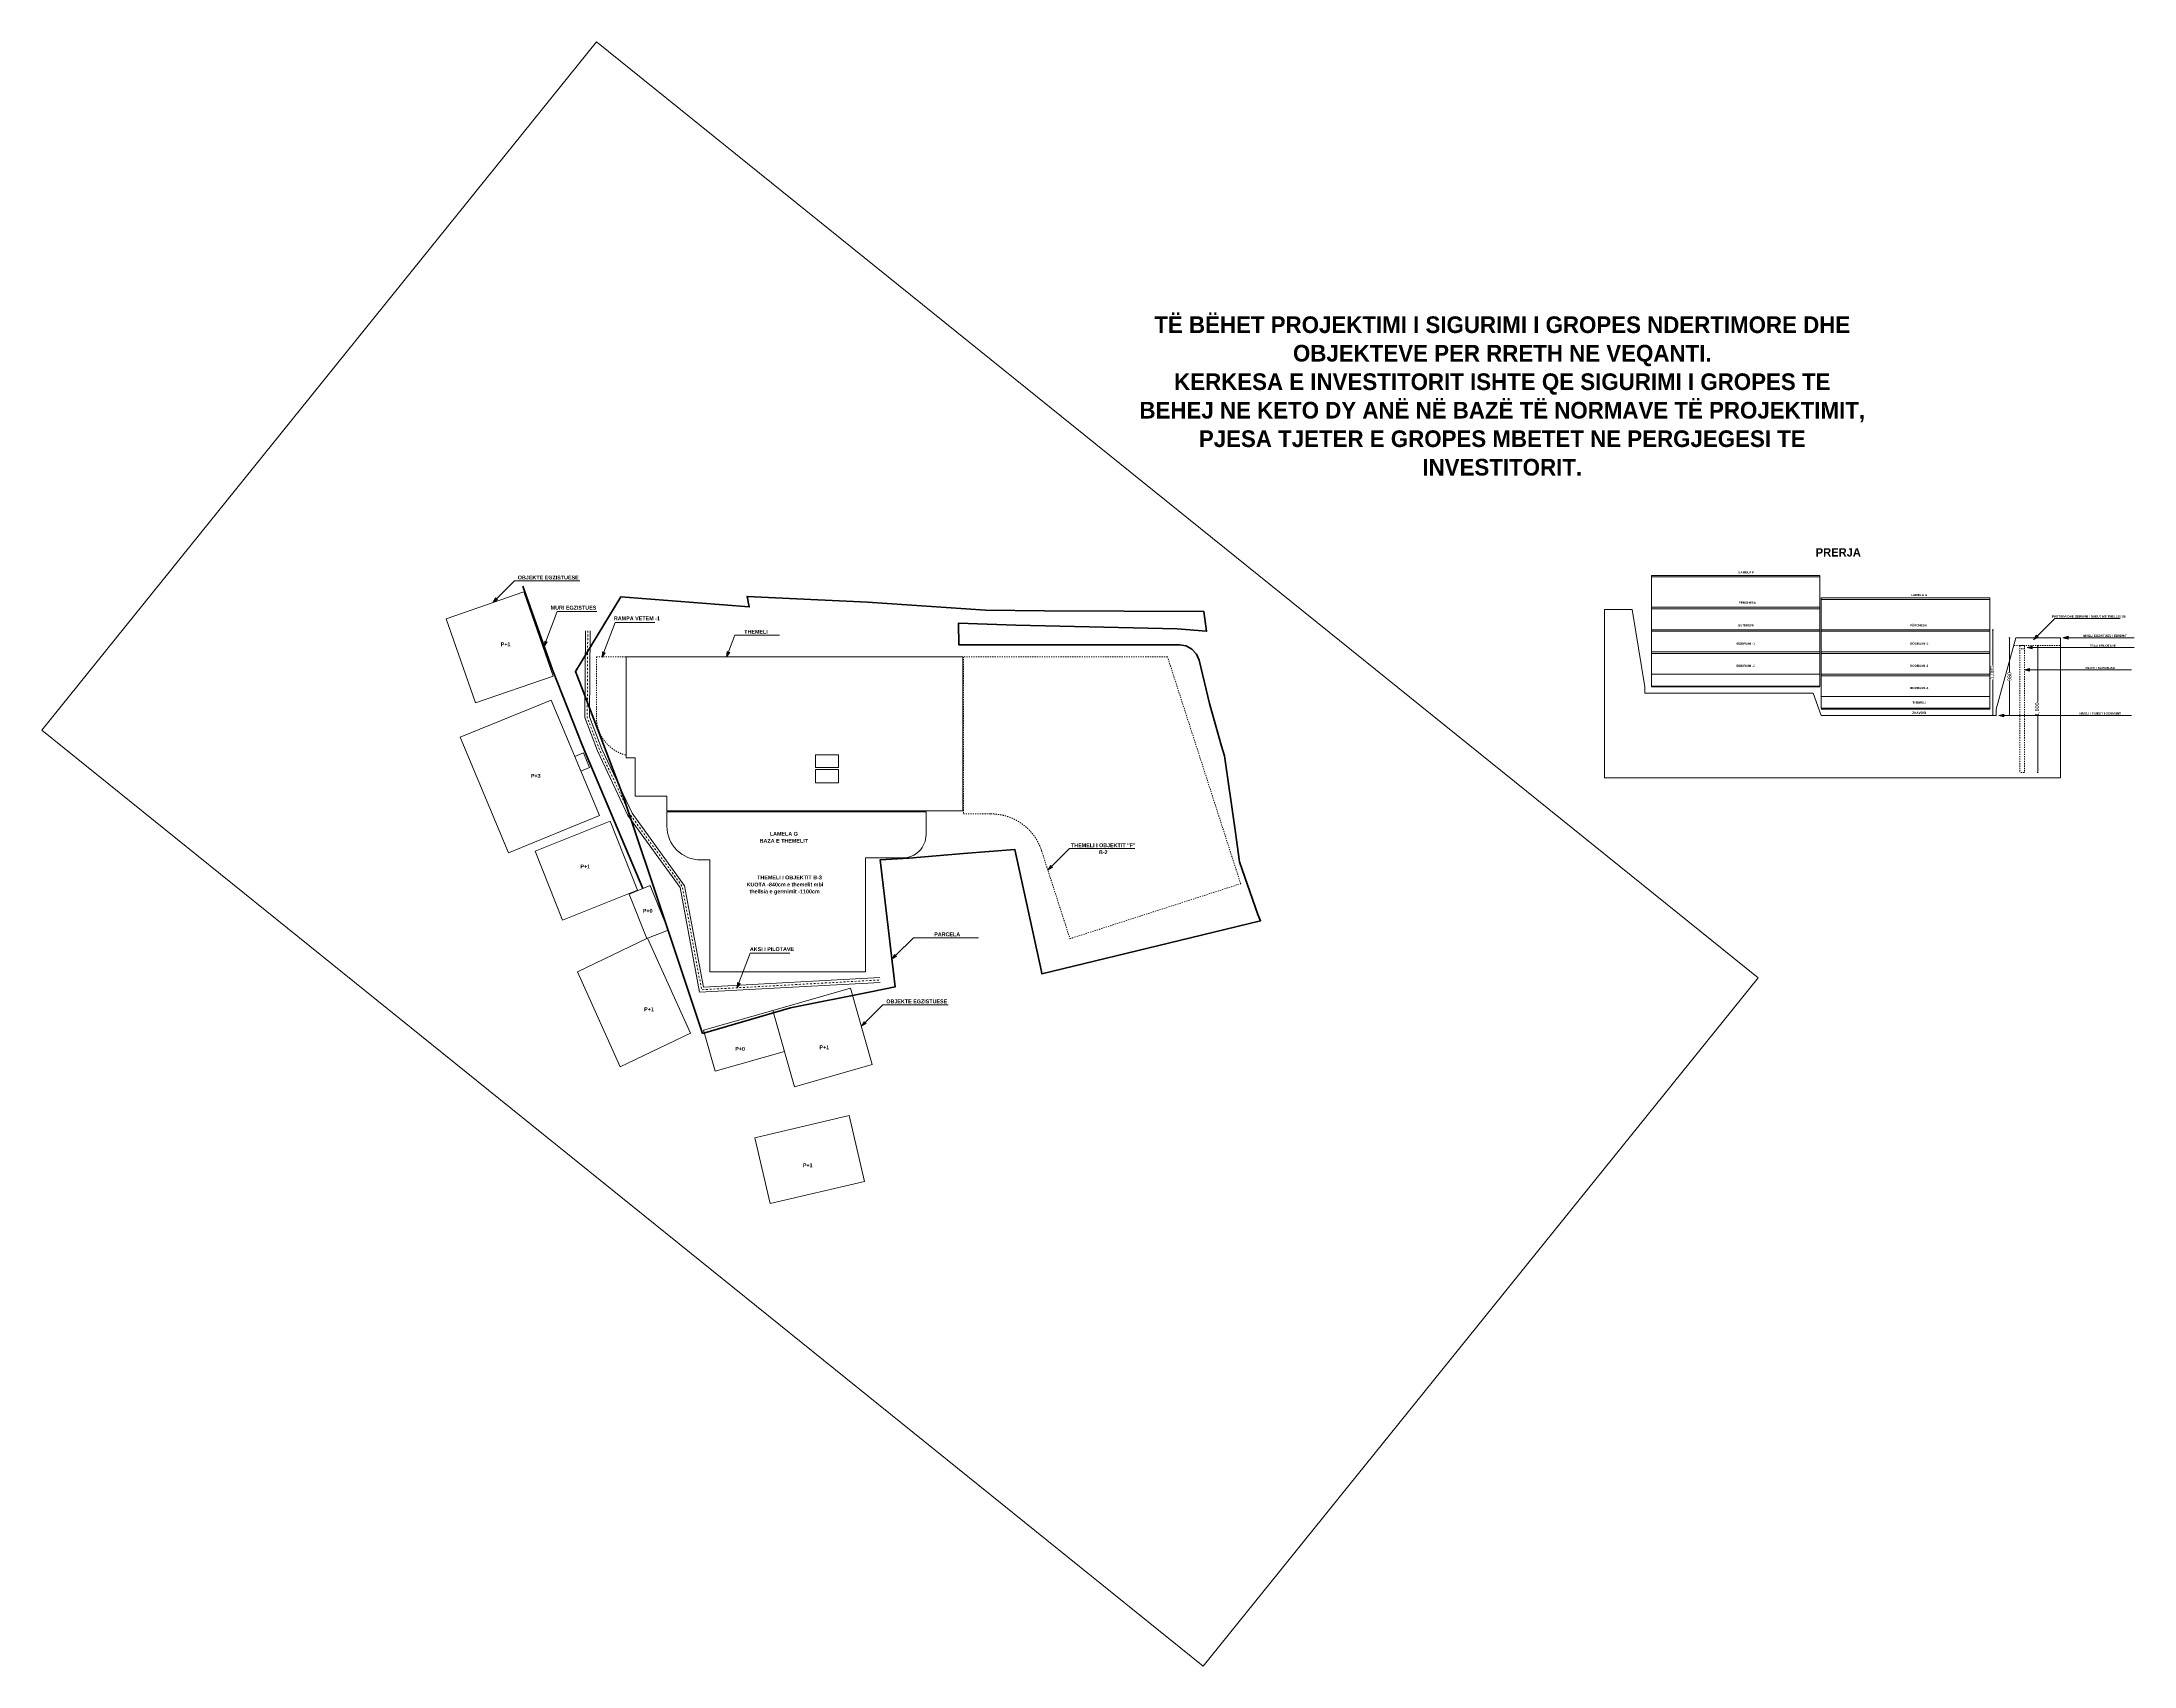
# Model space of a CAD drawing. Header units: millimetres. Extents: x 116114 to 379758, y 77576 to 282265.
import ezdxf

# ---------------------------------------------------------------- set-up
doc = ezdxf.new("R2010")
doc.units = ezdxf.units.MM
doc.header["$MEASUREMENT"] = 0
doc.header["$XCLIPFRAME"] = 0
doc.linetypes.add('Dashed', pattern=[296.333333, 148.166667, -148.166667])
doc.linetypes.add('Dot & Dashed', pattern=[469.194434, 222.25, -123.472222, 0, -123.472211])
for name, color, linetype, lineweight, true_color in [('2D Drafting - General_Pen_No__82', 7, 'Continuous', 20, 0xaaaaaa), ('A - Kati 1-11 polyline_Pen_No__115', 7, 'Continuous', 13, 0xff66ff), ('A - Kati 1-11 polyline_Pen_No__88', 7, 'Continuous', 20, 0xfd4435), ('A - Parcelat_Pen_No__8', 7, 'Continuous', 35, 0xa80f02), ('A - Veturat perdhes_Pen_No__82', 7, 'Continuous', 20, 0xaaaaaa), ('Dimensioning - General_Pen_No__102', 7, 'Continuous', 13, 0xcccccc), ('Dimensioning - General_Pen_No__161', 7, 'Continuous', 13, 0x6a6a6a)]:
    doc.layers.add(name, color=color, linetype=linetype, lineweight=lineweight, true_color=true_color)
for name, color, linetype, lineweight in [('A - Fleta_Pen_No__100', 2, 'Continuous', 13), ('A - Fleta_Pen_No__101', 252, 'Continuous', 13), ('A - Fleta_Pen_No__20', 1, 'Continuous', 0), ('A - Fleta_Pen_No__75', 6, 'Continuous', 20), ('A - Kati 1-11 polyline_Pen_No__1', 7, 'Continuous', 13), ('A - Kati 1-11 polyline_Pen_No__101', 252, 'Continuous', 13), ('A - Kati 1-11 polyline_Pen_No__110', 131, 'Continuous', 13), ('A - Kati 1-11 polyline_Pen_No__6', 5, 'Continuous', 35), ('A - Pllaka meskatit_Pen_No__75', 6, 'Continuous', 20), ('A - Veturat perdhes_Pen_No__101', 252, 'Continuous', 13), ('Dimensioning - General_Pen_No__101', 252, 'Continuous', 13), ('Drawing & Figure_Pen_No__100', 2, 'Continuous', 13), ('Drawing & Figure_Pen_No__7', 7, 'Continuous', 35), ('Drawing & Figure_Pen_No__80', 3, 'Continuous', 20)]:
    doc.layers.add(name, color=color, linetype=linetype, lineweight=lineweight)
for name, color, linetype in [('A - Ortofoto', 7, 'Continuous'), ('A - Pllaka meskatit', 7, 'Continuous'), ('A - Veturat perdhes', 7, 'Continuous'), ('Dimensioning - General', 7, 'Continuous')]:
    doc.layers.add(name, color=color, linetype=linetype)
doc.styles.add('GENERATED_STYLE_1', font='')
doc.styles.add('GENERATED_STYLE_2', font='')
doc.styles.get('GENERATED_STYLE_1').set_extended_font_data('Century Gothic', bold=True)
doc.styles.get('GENERATED_STYLE_2').set_extended_font_data('Century Gothic')
doc.dimstyles.new('GENERATED_STYLE__1', dxfattribs={"dimtxt": 490, "dimasz": 66.5, "dimexe": 0.18, "dimexo": 100000, "dimgap": 0, "dimtad": 0, "dimdec": 0, "dimlfac": 0.1, "dimzin": 0, "dimdsep": 46, "dimtxsty": 'GENERATED_STYLE_2', "dimblk": 'ARROWHEAD_5', "dimblk1": 'ARROWHEAD_5', "dimblk2": 'ARROWHEAD_5', "dimcen": 0.09, "dimclrd": 256, "dimclre": 256, "dimclrt": 256, "dimadec": 0, "dimazin": 0, "dimtfac": 1, "dimtdec": 4, "dimtmove": 0, "dimatfit": 3, "dimfxl": 0, "dimtolj": 1, "dimtzin": 0, "dimarcsym": 0})
picture_1 = doc.add_image_def('image1.jpg', size_in_pixel=(1343, 796))

# ---------------------------------------------------------------- blocks, each defined once
blk = doc.blocks.new('Slab_1', base_point=(189733, 204774))
at = {"layer": 'A - Pllaka meskatit_Pen_No__75', "color": 6, "linetype": 'Continuous', "lineweight": 20, "flags": 128}
for points in [[(189733, 204774), (189733, 192024), (190883, 192024), (190883, 187224), (194883, 187224), (194883, 185374), (227533, 185374), (232183, 185374), (232183, 204774)], [(216483, 192424), (216483, 190824), (213583, 190824), (213583, 192424)], [(216483, 190574), (216483, 188874), (213583, 188874), (213583, 190574)]]:
    blk.add_lwpolyline(points, close=True, dxfattribs=at)
blk = doc.blocks.new('Slab_2', base_point=(194883, 185224))
at = {"layer": 'A - Pllaka meskatit_Pen_No__75', "color": 6, "linetype": 'Continuous', "lineweight": 20, "flags": 128}
blk.add_lwpolyline([(194883, 185224), (194883, 183424, 0.4142136), (199133, 179174), (200283, 179174), (200283, 165055), (218203, 165055), (219883, 165055), (219883, 179424), (224583, 179424, 0.4142136), (227533, 182374), (227533, 185224)], format="xyb", close=True, dxfattribs=at)
blk = doc.blocks.new('Polyline_1', base_point=(242880, 177879))
at = {"layer": 'A - Veturat perdhes_Pen_No__101', "linetype": 'Continuous', "lineweight": 13}
blk.add_hatch(color=252, dxfattribs=at).paths.add_polyline_path([(242880, 177879), (243465, 178217), (243218, 178465)])
at = {"layer": 'A - Veturat perdhes_Pen_No__101', "color": 252, "linetype": 'Continuous', "lineweight": 13}
for p, q in [((242880, 177879), (243218, 178465)), ((242880, 177879), (243465, 178217)), ((243218, 178465), (243465, 178217))]:
    blk.add_line(p, q, dxfattribs=at)
at = {"layer": 'A - Veturat perdhes_Pen_No__82', "color": 253, "linetype": 'Continuous', "lineweight": 20, "true_color": 0xaaaaaa, "flags": 128}
blk.add_lwpolyline([(243341, 178341), (245595, 180594), (253817, 180594)], dxfattribs=at)
blk = doc.blocks.new('Polyline_2', base_point=(223220, 166658))
at = {"layer": 'A - Veturat perdhes_Pen_No__101', "linetype": 'Continuous', "lineweight": 13}
blk.add_hatch(color=252, dxfattribs=at).paths.add_polyline_path([(223220, 166658), (223806, 166996), (223558, 167244)])
at = {"layer": 'A - Veturat perdhes_Pen_No__101', "color": 252, "linetype": 'Continuous', "lineweight": 13}
for p, q in [((223220, 166658), (223558, 167244)), ((223220, 166658), (223806, 166996)), ((223558, 167244), (223806, 166996))]:
    blk.add_line(p, q, dxfattribs=at)
at = {"layer": 'A - Veturat perdhes_Pen_No__82', "color": 253, "linetype": 'Continuous', "lineweight": 20, "true_color": 0xaaaaaa, "flags": 128}
blk.add_lwpolyline([(223682, 167120), (225935, 169373), (234158, 169373)], dxfattribs=at)
blk = doc.blocks.new('Polyline_3', base_point=(219383, 158204))
at = {"layer": 'A - Veturat perdhes_Pen_No__101', "linetype": 'Continuous', "lineweight": 13}
blk.add_hatch(color=252, dxfattribs=at).paths.add_polyline_path([(219383, 158204), (219968, 158542), (219721, 158790)])
at = {"layer": 'A - Veturat perdhes_Pen_No__101', "color": 252, "linetype": 'Continuous', "lineweight": 13}
for p, q in [((219383, 158204), (219721, 158790)), ((219383, 158204), (219968, 158542)), ((219721, 158790), (219968, 158542))]:
    blk.add_line(p, q, dxfattribs=at)
at = {"layer": 'A - Veturat perdhes_Pen_No__82', "color": 253, "linetype": 'Continuous', "lineweight": 20, "true_color": 0xaaaaaa, "flags": 128}
blk.add_lwpolyline([(219845, 158666), (222098, 160919), (230320, 160919)], dxfattribs=at)
blk = doc.blocks.new('Polyline_4', base_point=(172950, 211621))
at = {"layer": 'A - Veturat perdhes_Pen_No__101', "linetype": 'Continuous', "lineweight": 13}
blk.add_hatch(color=252, dxfattribs=at).paths.add_polyline_path([(172950, 211621), (173536, 211959), (173288, 212207)])
at = {"layer": 'A - Veturat perdhes_Pen_No__101', "color": 252, "linetype": 'Continuous', "lineweight": 13}
for p, q in [((172950, 211621), (173288, 212207)), ((172950, 211621), (173536, 211959)), ((173288, 212207), (173536, 211959))]:
    blk.add_line(p, q, dxfattribs=at)
at = {"layer": 'A - Veturat perdhes_Pen_No__82', "color": 253, "linetype": 'Continuous', "lineweight": 20, "true_color": 0xaaaaaa, "flags": 128}
blk.add_lwpolyline([(173412, 212083), (175665, 214336), (183888, 214336)], dxfattribs=at)
blk = doc.blocks.new('Polyline_5', base_point=(179407, 206090))
at = {"layer": 'A - Veturat perdhes_Pen_No__101', "linetype": 'Continuous', "lineweight": 13}
blk.add_hatch(color=252, dxfattribs=at).paths.add_polyline_path([(179407, 206090), (179801, 206639), (179474, 206762)])
at = {"layer": 'A - Veturat perdhes_Pen_No__101', "color": 252, "linetype": 'Continuous', "lineweight": 13}
for p, q in [((179407, 206090), (179474, 206762)), ((179407, 206090), (179801, 206639)), ((179474, 206762), (179801, 206639))]:
    blk.add_line(p, q, dxfattribs=at)
at = {"layer": 'A - Veturat perdhes_Pen_No__82', "color": 253, "linetype": 'Continuous', "lineweight": 20, "true_color": 0xaaaaaa, "flags": 128}
blk.add_lwpolyline([(179638, 206700), (181061, 210463), (186045, 210463)], dxfattribs=at)
blk = doc.blocks.new('Polyline_6', base_point=(202404, 204774))
at = {"layer": 'A - Veturat perdhes_Pen_No__101', "linetype": 'Continuous', "lineweight": 13}
blk.add_hatch(color=252, dxfattribs=at).paths.add_polyline_path([(202404, 204774), (202799, 205322), (202471, 205446)])
at = {"layer": 'A - Veturat perdhes_Pen_No__101', "color": 252, "linetype": 'Continuous', "lineweight": 13}
for p, q in [((202404, 204774), (202471, 205446)), ((202404, 204774), (202799, 205322)), ((202471, 205446), (202799, 205322))]:
    blk.add_line(p, q, dxfattribs=at)
at = {"layer": 'A - Veturat perdhes_Pen_No__82', "color": 253, "linetype": 'Continuous', "lineweight": 20, "true_color": 0xaaaaaa, "flags": 128}
blk.add_lwpolyline([(202635, 205384), (203431, 207489), (209042, 207489)], dxfattribs=at)
blk = doc.blocks.new('Polyline_7', base_point=(186703, 204736))
at = {"layer": 'A - Veturat perdhes_Pen_No__101', "linetype": 'Continuous', "lineweight": 13}
blk.add_hatch(color=252, dxfattribs=at).paths.add_polyline_path([(186703, 204736), (187098, 205285), (186770, 205409)])
at = {"layer": 'A - Veturat perdhes_Pen_No__101', "color": 252, "linetype": 'Continuous', "lineweight": 13}
for p, q in [((186703, 204736), (186770, 205409)), ((186703, 204736), (187098, 205285)), ((186770, 205409), (187098, 205285))]:
    blk.add_line(p, q, dxfattribs=at)
at = {"layer": 'A - Veturat perdhes_Pen_No__82', "color": 253, "linetype": 'Continuous', "lineweight": 20, "true_color": 0xaaaaaa, "flags": 128}
blk.add_lwpolyline([(186934, 205347), (188357, 209110), (193341, 209110)], dxfattribs=at)
blk = doc.blocks.new('Polyline_8', base_point=(203720, 163063))
at = {"layer": 'A - Veturat perdhes_Pen_No__101', "linetype": 'Continuous', "lineweight": 13}
blk.add_hatch(color=252, dxfattribs=at).paths.add_polyline_path([(203720, 163063), (204115, 163612), (203788, 163735)])
at = {"layer": 'A - Veturat perdhes_Pen_No__101', "color": 252, "linetype": 'Continuous', "lineweight": 13}
for p, q in [((203720, 163063), (203788, 163735)), ((203720, 163063), (204115, 163612)), ((203788, 163735), (204115, 163612))]:
    blk.add_line(p, q, dxfattribs=at)
at = {"layer": 'A - Veturat perdhes_Pen_No__82', "color": 253, "linetype": 'Continuous', "lineweight": 20, "true_color": 0xaaaaaa, "flags": 128}
blk.add_lwpolyline([(203952, 163674), (205375, 167436), (210359, 167436)], dxfattribs=at)
blk = doc.blocks.new('Polyline_9', base_point=(367067, 206892))
at = {"layer": 'A - Veturat perdhes_Pen_No__101', "linetype": 'Continuous', "lineweight": 13}
blk.add_hatch(color=252, dxfattribs=at).paths.add_polyline_path([(367067, 206892), (367652, 207230), (367405, 207478)])
at = {"layer": 'A - Veturat perdhes_Pen_No__101', "color": 252, "linetype": 'Continuous', "lineweight": 13}
for p, q in [((367067, 206892), (367405, 207478)), ((367067, 206892), (367652, 207230)), ((367405, 207478), (367652, 207230))]:
    blk.add_line(p, q, dxfattribs=at)
at = {"layer": 'A - Veturat perdhes_Pen_No__82', "color": 253, "linetype": 'Continuous', "lineweight": 20, "true_color": 0xaaaaaa, "flags": 128}
blk.add_lwpolyline([(367529, 207354), (369782, 209607), (378004, 209607)], dxfattribs=at)
blk = doc.blocks.new('Polyline_10', base_point=(366258, 205931))
at = {"layer": 'A - Veturat perdhes_Pen_No__101', "linetype": 'Continuous', "lineweight": 13}
blk.add_hatch(color=252, dxfattribs=at).paths.add_polyline_path([(366258, 205931), (366911, 205756), (366911, 206106)])
at = {"layer": 'A - Veturat perdhes_Pen_No__101', "color": 252, "linetype": 'Continuous', "lineweight": 13}
for p, q in [((366258, 205931), (366911, 206106)), ((366258, 205931), (366911, 205756)), ((366911, 206106), (366911, 205756))]:
    blk.add_line(p, q, dxfattribs=at)
at = {"layer": 'A - Veturat perdhes_Pen_No__82', "color": 253, "linetype": 'Continuous', "lineweight": 20, "true_color": 0xaaaaaa, "flags": 128}
blk.add_lwpolyline([(366911, 205931), (379758, 205931)], dxfattribs=at)
blk = doc.blocks.new('Polyline_11', base_point=(365934, 203119))
at = {"layer": 'A - Veturat perdhes_Pen_No__101', "linetype": 'Continuous', "lineweight": 13}
blk.add_hatch(color=252, dxfattribs=at).paths.add_polyline_path([(365934, 203119), (366587, 202944), (366587, 203294)])
at = {"layer": 'A - Veturat perdhes_Pen_No__101', "color": 252, "linetype": 'Continuous', "lineweight": 13}
for p, q in [((365934, 203119), (366587, 203294)), ((365934, 203119), (366587, 202944)), ((366587, 203294), (366587, 202944))]:
    blk.add_line(p, q, dxfattribs=at)
at = {"layer": 'A - Veturat perdhes_Pen_No__82', "color": 253, "linetype": 'Continuous', "lineweight": 20, "true_color": 0xaaaaaa, "flags": 128}
blk.add_lwpolyline([(366587, 203119), (379434, 203119)], dxfattribs=at)
blk = doc.blocks.new('Polyline_12', base_point=(362695, 197382))
at = {"layer": 'A - Veturat perdhes_Pen_No__101', "linetype": 'Continuous', "lineweight": 13}
blk.add_hatch(color=252, dxfattribs=at).paths.add_polyline_path([(362695, 197382), (363348, 197207), (363348, 197557)])
at = {"layer": 'A - Veturat perdhes_Pen_No__101', "color": 252, "linetype": 'Continuous', "lineweight": 13}
for p, q in [((362695, 197382), (363348, 197557)), ((362695, 197382), (363348, 197207)), ((363348, 197557), (363348, 197207))]:
    blk.add_line(p, q, dxfattribs=at)
at = {"layer": 'A - Veturat perdhes_Pen_No__82', "color": 253, "linetype": 'Continuous', "lineweight": 20, "true_color": 0xaaaaaa, "flags": 128}
blk.add_lwpolyline([(363348, 197382), (379434, 197382)], dxfattribs=at)
blk = doc.blocks.new('Polyline_13', base_point=(370790, 207182))
at = {"layer": 'A - Veturat perdhes_Pen_No__101', "linetype": 'Continuous', "lineweight": 13}
blk.add_hatch(color=252, dxfattribs=at).paths.add_polyline_path([(370790, 207182), (371443, 207007), (371443, 207357)])
at = {"layer": 'A - Veturat perdhes_Pen_No__101', "color": 252, "linetype": 'Continuous', "lineweight": 13}
for p, q in [((370790, 207182), (371443, 207357)), ((370790, 207182), (371443, 207007)), ((371443, 207357), (371443, 207007))]:
    blk.add_line(p, q, dxfattribs=at)
at = {"layer": 'A - Veturat perdhes_Pen_No__82', "color": 253, "linetype": 'Continuous', "lineweight": 20, "true_color": 0xaaaaaa, "flags": 128}
blk.add_lwpolyline([(371443, 207182), (379758, 207182)], dxfattribs=at)
blk = doc.blocks.new('*D16')
at = {"layer": 'Dimensioning - General_Pen_No__101', "linetype": 'Continuous', "lineweight": 13}
for points in [[(361950, 208182), (361932, 208114), (361968, 208114)], [(361950, 197382), (361968, 197449), (361932, 197449)]]:
    blk.add_hatch(color=252, dxfattribs=at).paths.add_polyline_path(points)
at = {"layer": 'Dimensioning - General_Pen_No__101', "color": 252, "linetype": 'Continuous', "lineweight": 13}
for p, q in [((361950, 208182), (361932, 208114)), ((361968, 208114), (361932, 208114)), ((361950, 208182), (361968, 208114)), ((361932, 197449), (361968, 197449)), ((361950, 197382), (361932, 197449)), ((361950, 197382), (361968, 197449))]:
    blk.add_line(p, q, dxfattribs=at)
at = {"layer": 'Dimensioning - General_Pen_No__102', "color": 254, "linetype": 'Continuous', "lineweight": 13, "true_color": 0xcccccc}
for p, q in [((362016, 208182), (361885, 208182)), ((361950, 203657), (361950, 208114)), ((361950, 197449), (361950, 201906)), ((362016, 197382), (361885, 197382))]:
    blk.add_line(p, q, dxfattribs=at)
at = {"layer": 'Dimensioning - General_Pen_No__161', "color": 251, "lineweight": 13, "true_color": 0x6a6a6a, "insert": (362195, 201924), "char_height": 490, "attachment_point": 7, "rotation": 90, "style": 'GENERATED_STYLE_2'}
blk.add_mtext('\\A1;{\\pql;\\fCentury Gothic|b0|i0|c0|p34;1,080}', dxfattribs=at)
blk = doc.blocks.new('ARROWHEAD_5')
at = {"linetype": 'Continuous', "lineweight": 0}
blk.add_hatch(color=0, dxfattribs=at).paths.add_polyline_path([(-1, 0.2679), (0, 0), (-1, -0.2679)])
at = {"color": 0, "linetype": 'Continuous', "lineweight": 0}
blk.add_line((0, 0), (-1, 0), dxfattribs=at)
blk = doc.blocks.new('*D18')
at = {"layer": 'Dimensioning - General_Pen_No__101', "linetype": 'Continuous', "lineweight": 13}
for points in [[(364051, 207182), (364033, 207114), (364069, 207114)], [(364051, 197382), (364069, 197449), (364033, 197449)]]:
    blk.add_hatch(color=252, dxfattribs=at).paths.add_polyline_path(points)
at = {"layer": 'Dimensioning - General_Pen_No__101', "color": 252, "linetype": 'Continuous', "lineweight": 13}
for p, q in [((364051, 207182), (364033, 207114)), ((364069, 207114), (364033, 207114)), ((364051, 207182), (364069, 207114)), ((364033, 197449), (364069, 197449)), ((364051, 197382), (364033, 197449)), ((364051, 197382), (364069, 197449))]:
    blk.add_line(p, q, dxfattribs=at)
at = {"layer": 'Dimensioning - General_Pen_No__102', "color": 254, "linetype": 'Continuous', "lineweight": 13, "true_color": 0xcccccc}
for p, q in [((364117, 207182), (363986, 207182)), ((364051, 202873), (364051, 207114)), ((364051, 197449), (364051, 201690)), ((364117, 197382), (363986, 197382))]:
    blk.add_line(p, q, dxfattribs=at)
at = {"layer": 'Dimensioning - General_Pen_No__161', "color": 251, "lineweight": 13, "true_color": 0x6a6a6a, "insert": (364296, 201708), "char_height": 490, "attachment_point": 7, "rotation": 90, "style": 'GENERATED_STYLE_2'}
blk.add_mtext('\\A1;{\\pql;\\fCentury Gothic|b0|i0|c0|p34;980}', dxfattribs=at)
blk = doc.blocks.new('*D19')
at = {"layer": 'Dimensioning - General_Pen_No__101', "linetype": 'Continuous', "lineweight": 13}
for points in [[(367617, 206182), (367599, 206114), (367636, 206114)], [(367617, 190182), (367636, 190249), (367599, 190249)]]:
    blk.add_hatch(color=252, dxfattribs=at).paths.add_polyline_path(points)
at = {"layer": 'Dimensioning - General_Pen_No__101', "color": 252, "linetype": 'Continuous', "lineweight": 13}
for p, q in [((367617, 206182), (367599, 206114)), ((367636, 206114), (367599, 206114)), ((367617, 206182), (367636, 206114)), ((367599, 190249), (367636, 190249)), ((367617, 190182), (367599, 190249)), ((367617, 190182), (367636, 190249))]:
    blk.add_line(p, q, dxfattribs=at)
at = {"layer": 'Dimensioning - General_Pen_No__102', "color": 254, "linetype": 'Continuous', "lineweight": 13, "true_color": 0xcccccc}
for p, q in [((367683, 206182), (367552, 206182)), ((367617, 199057), (367617, 206114)), ((367617, 190249), (367617, 197306)), ((367683, 190182), (367552, 190182))]:
    blk.add_line(p, q, dxfattribs=at)
at = {"layer": 'Dimensioning - General_Pen_No__161', "color": 251, "lineweight": 13, "true_color": 0x6a6a6a, "insert": (367862, 197324), "char_height": 490, "attachment_point": 7, "rotation": 90, "style": 'GENERATED_STYLE_2'}
blk.add_mtext('\\A1;{\\pql;\\fCentury Gothic|b0|i0|c0|p34;1,600}', dxfattribs=at)

msp = doc.modelspace()

# ---------------------------------------------------------------- linework, layer by layer
at = {"layer": '2D Drafting - General_Pen_No__82', "color": 253, "linetype": 'Dashed', "lineweight": 20, "true_color": 0xaaaaaa}
msp.add_lwpolyline([(257954.5, 204773.5), (232233, 204773.5), (232233, 184973.5), (235712.9, 184973.5, -0.32555186), (242089.7, 180329.4), (245663.4, 169244.4), (267173.2, 176179)], format="xyb", close=True, dxfattribs=at)
at = {"layer": 'A - Kati 1-11 polyline_Pen_No__1', "color": 7, "linetype": 'Continuous', "lineweight": 13, "flags": 128}
for points in [[(318924.3, 215031.7), (318924.3, 201081.7)], [(318924.3, 215031.7), (340168.5, 215031.7)], [(318924.3, 214831.7), (340168.5, 214831.7)], [(340168.5, 215031.7), (340168.5, 201081.7)], [(318924.3, 211031.7), (340168.5, 211031.7)], [(340318.5, 212181.7), (340318.5, 198281.7)], [(340318.5, 212181.7), (361562.8, 212181.7)], [(340318.5, 211981.7), (361562.8, 211981.7)], [(361562.8, 212181.7), (361562.8, 198281.7)], [(318924.3, 210831.7), (340168.5, 210831.7)], [(318924.3, 208181.7), (340168.5, 208181.7)], [(318924.3, 207981.7), (340168.5, 207981.7)], [(340318.5, 208181.7), (361562.8, 208181.7)], [(340318.5, 207981.7), (361562.8, 207981.7)], [(318924.3, 205381.7), (340168.5, 205381.7)], [(318924.3, 205181.7), (340168.5, 205181.7)], [(340318.5, 205381.7), (361562.8, 205381.7)], [(340318.5, 205181.7), (361562.8, 205181.7)], [(318924.3, 202581.7), (340168.5, 202581.7)], [(318924.3, 201081.7), (340168.5, 201081.7)], [(340318.5, 202581.7), (361562.8, 202581.7)], [(340318.5, 202381.7), (361562.8, 202381.7)], [(340318.5, 199781.7), (361562.8, 199781.7)], [(340318.5, 198281.7), (361562.8, 198281.7)]]:
    msp.add_lwpolyline(points, dxfattribs=at)
at = {"layer": 'A - Kati 1-11 polyline_Pen_No__101', "color": 252, "linetype": 'Continuous', "lineweight": 13, "flags": 128}
for points in [[(316498.9, 210731.7), (313030.7, 210731.7)], [(313030.7, 210731.7), (313030.7, 189538.5), (370456.8, 189538.5), (370456.8, 207181.7)], [(318102, 200981.7), (316498.9, 210731.7)], [(364858.4, 207181.7), (362385.1, 198181.7)], [(364858.4, 207181.7), (370456.8, 207181.7)], [(318102, 200181.7), (318102, 200981.7)], [(318924.3, 200981.7), (318924.3, 201081.7)], [(318924.3, 200981.7), (340168.5, 200981.7)], [(318102, 200181.7), (339316.4, 200181.7)], [(340318.5, 197381.7), (339316.4, 200181.7)], [(340318.5, 198181.7), (361562.8, 198181.7)], [(361562.8, 198181.7), (361562.8, 198281.7)], [(362385.1, 197381.7), (362385.1, 198181.7)], [(340318.5, 197381.7), (362385.1, 197381.7)]]:
    msp.add_lwpolyline(points, dxfattribs=at)
at = {"layer": 'A - Kati 1-11 polyline_Pen_No__101', "color": 252, "linetype": 'Dashed', "lineweight": 13, "flags": 128}
msp.add_lwpolyline([(364616.4, 206181.7), (370456.8, 206181.7)], dxfattribs=at)
at = {"layer": 'A - Kati 1-11 polyline_Pen_No__110', "color": 131, "linetype": 'Continuous', "lineweight": 13, "flags": 128}
for points in [[(184600, 208039.6), (184536.4, 197110.1), (186125.2, 192916.9), (189958.6, 184771.9), (196536.9, 175681.3), (199001.9, 162504.2), (221738.4, 163747.3)], [(185200, 208036.1), (185137.1, 197218.2), (186678, 193151.3), (190477.6, 185078.2), (197101.9, 175924), (199494.9, 163132.1), (221705.7, 164346.4)]]:
    msp.add_lwpolyline(points, dxfattribs=at)
at = {"layer": 'A - Kati 1-11 polyline_Pen_No__110', "color": 131, "linetype": 'Dot & Dashed', "lineweight": 13, "flags": 128}
msp.add_lwpolyline([(184900, 208037.9), (184836.7, 197164.2), (186401.6, 193034.1), (190218.1, 184925), (196819.4, 175802.6), (199248.4, 162818.1), (221722.1, 164046.8)], dxfattribs=at)
at = {"layer": 'A - Kati 1-11 polyline_Pen_No__115', "color": 211, "linetype": 'Dashed', "lineweight": 13, "true_color": 0xff66ff, "flags": 128}
msp.add_lwpolyline([(185983, 204773.5), (185983, 197023.5, 0.33141272), (189733, 192375.3)], format="xyb", dxfattribs=at)
msp.add_lwpolyline([(185983, 204773.5), (189733, 204773.5)], dxfattribs=at)
at = {"layer": 'A - Kati 1-11 polyline_Pen_No__6', "color": 5, "linetype": 'Continuous', "lineweight": 35, "flags": 128}
msp.add_lwpolyline([(191828.3, 175563.6), (184227.7, 193568.1), (180453.8, 203148), (176702.6, 213686)], dxfattribs=at)
at = {"layer": 'A - Kati 1-11 polyline_Pen_No__88', "color": 20, "linetype": 'Dashed', "lineweight": 20, "true_color": 0xfd4435, "flags": 128}
for points in [[(365334.3, 206181.7), (365334.3, 205781.7), (365934.3, 205781.7), (365934.3, 206181.7)], [(365334.3, 206181.7), (365334.3, 190181.7)], [(365334.3, 206181.7), (365934.3, 206181.7)], [(365934.3, 206181.7), (365934.3, 190181.7)], [(365934.3, 190181.7), (365334.3, 190181.7)]]:
    msp.add_lwpolyline(points, dxfattribs=at)
at = {"layer": 'A - Parcelat_Pen_No__8', "color": 14, "linetype": 'Continuous', "lineweight": 35, "true_color": 0xa80f02, "flags": 128}
msp.add_lwpolyline([(199377.3, 157300.5), (210456.4, 160521.6), (220582.6, 162567.4), (223637.1, 163165.5), (221728, 179167.7), (225364.2, 179408.9), (232229.1, 179968.5), (238697.9, 180494.7), (242075.7, 165132.9), (242135.9, 164808.7), (259469.5, 169026.9), (269672.4, 171510.1), (269317.8, 172315.7), (267039.3, 178916.8), (266467.1, 182913.8), (265121.6, 192307), (264741.6, 193513.8), (263242.7, 198897.7), (261925, 204328.3), (261600.4, 205105.9), (261039.1, 205732.5), (260305, 206136), (259474, 206275.1), (231662, 206273.3), (231603.1, 209009), (238839.9, 208774.7), (259152.5, 208287.8), (262875.2, 207997.9), (262520.1, 210481.4), (242461.1, 210547.8), (235038.8, 210637.4), (220135.9, 211643), (204975, 212386.4), (205256.4, 211047.1), (189081.1, 212338.5), (183351.9, 202939.1), (183896.5, 201521.8), (189342.7, 187339.7), (192981.6, 176447.1)], close=True, dxfattribs=at)
at = {"layer": 'Drawing & Figure_Pen_No__80', "color": 3, "linetype": 'Continuous', "lineweight": 20}
for points in [[(167057.8, 209575.2), (170747.7, 198949.1), (180543.4, 202350.6), (176853.4, 212976.8)], [(186390.5, 184761.5), (180306.5, 199318.6), (168827.3, 194642.5), (174911.3, 180085.4)], [(184045.3, 190372.7), (183274.1, 192218), (184354, 192669.4), (185125.2, 190824.1)], [(191188.8, 175366.5), (187725.5, 184052.1), (178268.9, 180281.4), (181732.2, 171595.8)], [(195015.5, 170338.7), (192780.7, 175943.3), (190109.6, 174878.2), (192344.4, 169273.6)], [(189001.7, 153110.2), (197832.4, 157333.6), (192424, 169305.3), (183593.3, 165082)], [(220757.2, 153396.8), (218008.3, 163011.5), (208207.5, 160209.4), (210956.4, 150594.6)], [(209685.5, 155039.9), (208207.5, 160209.4), (199490.2, 157718.7), (200968.2, 152549.3)], [(217836.5, 146954.4), (205942.3, 144172.4), (207882.3, 135878.1), (219776.5, 138660.1)]]:
    msp.add_lwpolyline(points, close=True, dxfattribs=at)

# ---------------------------------------------------------------- block references
at = {"layer": 'A - Pllaka meskatit', "color": 6, "linetype": 'Continuous', "lineweight": 20}
for name, p in [('Slab_1', (189733, 204773.5)), ('Slab_2', (194883, 185223.5))]:
    msp.add_blockref(name, p, dxfattribs=at)
at = {"layer": 'A - Veturat perdhes', "color": 253, "linetype": 'Continuous', "lineweight": 20, "true_color": 0xaaaaaa}
for name, p in [('Polyline_4', (172950.1, 211621.3)), ('Polyline_5', (179406.7, 206089.6)), ('Polyline_7', (186702.8, 204736.4)), ('Polyline_9', (367066.7, 206892.4)), ('Polyline_6', (202404, 204773.5)), ('Polyline_10', (366258.1, 205930.5)), ('Polyline_13', (370789.8, 207181.7)), ('Polyline_11', (365934.3, 203118.6)), ('Polyline_12', (362695.3, 197381.7)), ('Polyline_1', (242879.6, 177879.1)), ('Polyline_2', (223220.4, 166658.4)), ('Polyline_8', (203720.5, 163062.6)), ('Polyline_3', (219382.7, 158204.1))]:
    msp.add_blockref(name, p, dxfattribs=at)

# ---------------------------------------------------------------- texts
at = {"layer": 'A - Fleta_Pen_No__100', "color": 2, "linetype": 'Continuous', "lineweight": 13, "char_height": 490, "attachment_point": 8, "style": 'GENERATED_STYLE_1'}
for s, insert in [('\\A1;{\\pqc;\\fCentury Gothic|b1|i0|c0|p34;OBJEKTE EGZISTUESE}', (179924.1, 214511.3)), ('\\A1;{\\pqc;\\fCentury Gothic|b1|i0|c0|p34;MURI EGZISTUES}', (183103.8, 210708.4)), ('\\A1;{\\pqc;\\fCentury Gothic|b1|i0|c0|p34;RAMPA VETEM -1}', (191096.2, 209367.7)), ('\\A1;{\\pqc;\\fCentury Gothic|b1|i0|c0|p34;THEMELI}', (206101.1, 207675.9)), ('\\A1;{\\pqc;\\fCentury Gothic|b1|i0|c0|p34;PARCELA}', (230194.4, 169548.4)), ('\\A1;{\\pqc;\\fCentury Gothic|b1|i0|c0|p34;AKSI I PILOTAVE}', (208113.9, 167681.4)), ('\\A1;{\\pqc;\\fCentury Gothic|b1|i0|c0|p34;OBJEKTE EGZISTUESE}', (226356.7, 161094.1))]:
    msp.add_mtext(s, dxfattribs=dict(at, insert=insert))
at = {"layer": 'A - Fleta_Pen_No__100', "color": 2, "linetype": 'Continuous', "lineweight": 13, "insert": (249853.6, 179902.4), "char_height": 490, "attachment_point": 8, "line_spacing_factor": 1.069868, "style": 'GENERATED_STYLE_1'}
msp.add_mtext('\\A1;{\\pqc;\\fCentury Gothic|b1|i0|c0|p34;THEMELI I OBJEKTIT \\fCentury Gothic|b1|i0|c0|p34;"\\fCentury Gothic|b1|i0|c0|p34;F\\fCentury Gothic|b1|i0|c0|p34;"\\P\\pqc;\\fCentury Gothic|b1|i0|c0|p34;B-2}', dxfattribs=at)
at = {"layer": 'A - Fleta_Pen_No__101', "color": 252, "linetype": 'Continuous', "lineweight": 13, "attachment_point": 8, "style": 'GENERATED_STYLE_1'}
for s, insert, char_height in [('\\A1;{\\pqc;\\fCentury Gothic|b1|i0|c0|p34;PRERJA}', (342476.9, 217395.3), 1050), ('\\A1;{\\pqc;\\fCentury Gothic|b1|i0|c0|p34;LAMELA \\fCentury Gothic|b1|i0|c0|p34;F}', (330888.6, 215270.8), 280), ('\\A1;{\\pqc;\\fCentury Gothic|b1|i0|c0|p34;PËRDHESA}', (331010.6, 211448.3), 280), ('\\A1;{\\pqc;\\fCentury Gothic|b1|i0|c0|p34;LAMELA G}', (352668.4, 212413.7), 280), ('\\A1;{\\pqc;\\fCentury Gothic|b1|i0|c0|p34;SUTERENI}', (330826.1, 208598.3), 280), ('\\A1;{\\pqc;\\fCentury Gothic|b1|i0|c0|p34;PËRDHESA}', (352594.6, 208598.3), 280), ('\\A1;{\\pqc;\\fCentury Gothic|b1|i0|c0|p34;PASTRIMI DHE GERMIMI I DHEUT ME THELLSI 1M}', (374040.7, 209707.4), 280), ('\\A1;{\\pqc;\\fCentury Gothic|b1|i0|c0|p34;BODRUMI -\\fCentury Gothic|b1|i0|c0|p34;1}', (330812.6, 206289), 280), ('\\A1;{\\pqc;\\fCentury Gothic|b1|i0|c0|p34;BODRUMI -\\fCentury Gothic|b1|i0|c0|p34;1}', (352668.4, 206289), 280), ('\\A1;{\\pqc;\\fCentury Gothic|b1|i0|c0|p34;NIVELI EGZISTUES I TERENIT}', (376072.8, 207281.6), 280), ('\\A1;{\\pqc;\\fCentury Gothic|b1|i0|c0|p34;TRAU I PILOTAVE}', (375794.3, 206030.5), 280), ('\\A1;{\\pqc;\\fCentury Gothic|b1|i0|c0|p34;BODRUMI -\\fCentury Gothic|b1|i0|c0|p34;2}', (330812.6, 203489), 280), ('\\A1;{\\pqc;\\fCentury Gothic|b1|i0|c0|p34;BODRUMI -\\fCentury Gothic|b1|i0|c0|p34;2}', (352668.4, 203489), 280), ('\\A1;{\\pqc;\\fCentury Gothic|b1|i0|c0|p34;PILOTI\\fCentury Gothic|b1|i0|c0|p34; I SUPOZUAR}', (375470.5, 203218.5), 280), ('\\A1;{\\pqc;\\fCentury Gothic|b1|i0|c0|p34;BODRUMI -3}', (352668.4, 200689), 280), ('\\A1;{\\pqc;\\fCentury Gothic|b1|i0|c0|p34;ZHAVORI}', (352668.4, 197575.2), 280), ('\\A1;{\\pqc;\\fCentury Gothic|b1|i0|c0|p34;THEMELI}', (352668.4, 198872.3), 280), ('\\A1;{\\pqc;\\fCentury Gothic|b1|i0|c0|p34;NIVELI I FUNDIT I GERMIMIT}', (375470.5, 197481.6), 280)]:
    msp.add_mtext(s, dxfattribs=dict(at, insert=insert, char_height=char_height))
at = {"layer": 'A - Fleta_Pen_No__20', "color": 1, "linetype": 'Continuous', "lineweight": 0, "insert": (300134.4, 227584.7), "char_height": 2100, "width": 91253.328, "attachment_point": 8, "line_spacing_factor": 1.025863, "style": 'GENERATED_STYLE_1'}
msp.add_mtext('\\A1;{\\pqc;\\fCentury Gothic|b1|i0|c0|p34;TË BËHET PROJEKTIMI I SIGURIMI I GROPES NDERTIMORE DHE OBJEKTEVE PER RRETH NE VEQANTI.\\P\\pqc;\\fCentury Gothic|b1|i0|c0|p34;KERKESA E INVESTITORIT ISHTE QE SIGURIMI I GROPES TE BEHEJ NE KETO DY ANË NË BAZË TË NORMAVE TË PROJEKTIMIT\\fCentury Gothic|b1|i0|c0|p34;, PJESA TJETER E GROPES MBETET NE PERGJEGESI TE INVESTITORIT.}', dxfattribs=at)
at = {"layer": 'A - Fleta_Pen_No__75', "color": 6, "linetype": 'Continuous', "lineweight": 20, "insert": (209609, 181334.4), "char_height": 490, "attachment_point": 8, "line_spacing_factor": 1.086076, "style": 'GENERATED_STYLE_1'}
msp.add_mtext('\\A1;{\\pqc;\\fCentury Gothic|b1|i0|c0|p34;LAMELA G\\P\\pqc;\\fCentury Gothic|b1|i0|c0|p34;BAZA E THEMELIT}', dxfattribs=at)
at = {"layer": 'Drawing & Figure_Pen_No__100', "color": 2, "linetype": 'Continuous', "lineweight": 13, "char_height": 490, "attachment_point": 7, "style": 'GENERATED_STYLE_1'}
for s, insert in [('\\A1;{\\pql;\\fCentury Gothic|b1|i0|c0|p34;P+1}', (173933.6, 206103)), ('\\A1;{\\pql;\\fCentury Gothic|b1|i0|c0|p34;P+3}', (177730.9, 189517.9)), ('\\A1;{\\pql;\\fCentury Gothic|b1|i0|c0|p34;P+\\fCentury Gothic|b1|i0|c0|p34;1}', (183979.6, 178103.6)), ('\\A1;{\\pql;\\fCentury Gothic|b1|i0|c0|p34;P+0}', (191842.3, 172510.6)), ('\\A1;{\\pql;\\fCentury Gothic|b1|i0|c0|p34;P+\\fCentury Gothic|b1|i0|c0|p34;1}', (192004.3, 160109.7)), ('\\A1;{\\pql;\\fCentury Gothic|b1|i0|c0|p34;P+0}', (203483.2, 155114.8)), ('\\A1;{\\pql;\\fCentury Gothic|b1|i0|c0|p34;P+1}', (214095.7, 155319.9))]:
    msp.add_mtext(s, dxfattribs=dict(at, insert=insert))
at = {"layer": 'Drawing & Figure_Pen_No__7', "color": 7, "linetype": 'Continuous', "lineweight": 35, "char_height": 490, "attachment_point": 7, "style": 'GENERATED_STYLE_1'}
for s, insert in [('\\A1;{\\pql;\\fCentury Gothic|b1|i0|c0|p34;THEMELI I OBJEKTIT B-3}', (206243, 176711.2)), ('\\A1;{\\pql;\\fCentury Gothic|b1|i0|c0|p34;KUOTA -840cm e themelit mbi}', (204914.8, 175822.1)), ('\\A1;{\\pql;\\fCentury Gothic|b1|i0|c0|p34;thellsia e germimit -1100cm}', (205288.3, 174801.6)), ('\\A1;{\\pql;\\fCentury Gothic|b1|i0|c0|p34;P+1}', (212005.6, 140456.5))]:
    msp.add_mtext(s, dxfattribs=dict(at, insert=insert))

# ---------------------------------------------------------------- dimensions: what is measured, and where the dimension line sits
at = {"layer": 'Dimensioning - General', "color": 254, "linetype": 'Continuous', "lineweight": 13, "true_color": 0xcccccc}
for base, p1, p2, picture, middle in [((361950.2, 208181.7), (362385.1, 197381.7), (361562.8, 208181.7), '*D16', (361950.2, 202747.1)), ((364051.3, 207181.7), (362385.1, 197381.7), (364858.4, 207181.7), '*D18', (364051.3, 202267.8)), ((367617.5, 206181.7), (365934.3, 190181.7), (365934.3, 206181.7), '*D19', (367617.5, 198147.1))]:
    dim = msp.add_linear_dim(base=base, p1=p1, p2=p2, angle=90, dimstyle='GENERATED_STYLE__1', dxfattribs=at)
    dim.commit()
    dim.dimension.update_dxf_attribs({"geometry": picture, "text_midpoint": middle, "dimtype": 160, "text_rotation": 90})

# ---------------------------------------------------------------- pictures from other files: only their frames are drawn
at = {"layer": 'A - Ortofoto', "linetype": 'Continuous', "lineweight": 0}
image = msp.add_image(picture_1, insert=(116114, 195525.5), size_in_units=(187960.4, 111404.7), rotation=-38.867509, dxfattribs=at)
image.set_boundary_path([(-0.5, -0.5), (1342.5, 795.5)])

doc.saveas('drawing.dxf')
